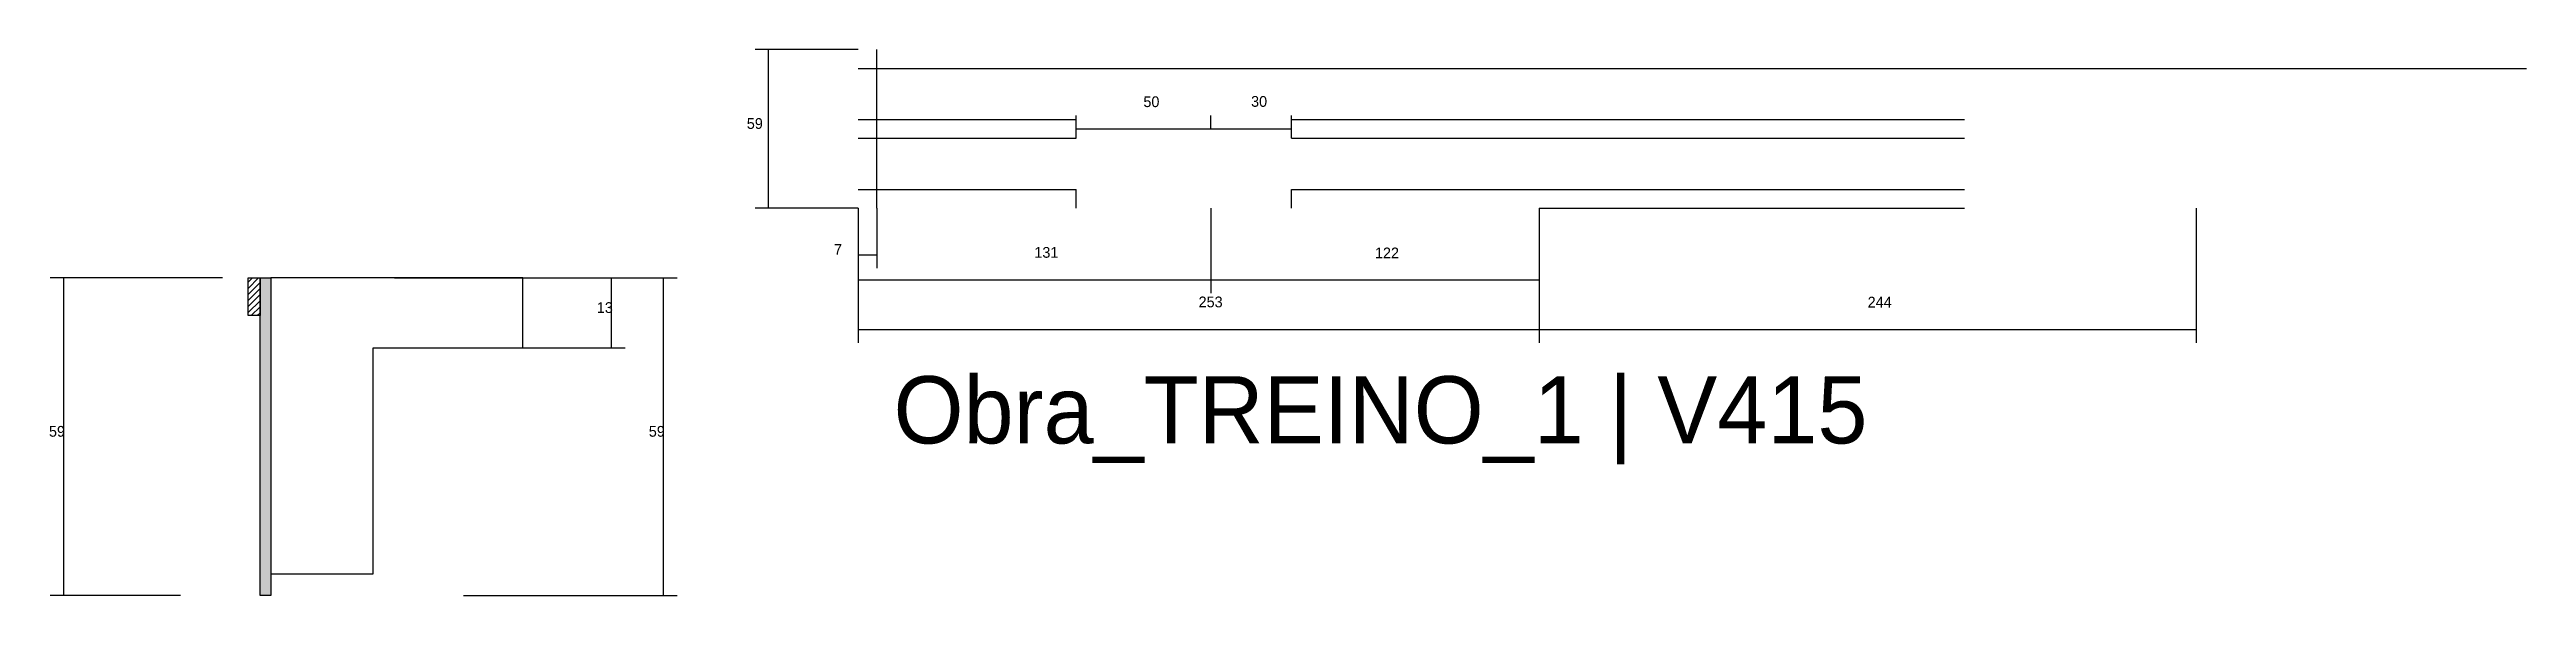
# Model space of a CAD drawing. Header units: metres. Extents: x -2848 to 21926, y -45195 to 1016.
# Drawn here: x 6087 to 7006, y -7866 to -7664 of the extents above; entities that cross this region are included whole.
import ezdxf

# ---------------------------------------------------------------- set-up
doc = ezdxf.new("R2010")
doc.units = ezdxf.units.M
for name, color, linetype in [('CONCRETO', 251, 'Continuous'), ('COTA', 241, 'Continuous'), ('Hachura', 253, 'Continuous'), ('LABEL_ID', 3, 'Continuous'), ('Madeira', 126, 'Continuous'), ('Painéis', 200, 'Continuous'), ('SARR_2.2x7', 40, 'Continuous')]:
    doc.layers.add(name, color=color, linetype=linetype)

msp = doc.modelspace()

# ---------------------------------------------------------------- texts
at = {"layer": 'COTA'}
for s, p in [('50', (6492.8, -7685)), ('30', (6532.8, -7684.9)), ('59', (6345.5, -7693.1)), ('7', (6377.9, -7739.9)), ('131', (6452.3, -7741)), ('122', (6578.8, -7741.2)), ('253', (6513.3, -7759.4)), ('244', (6761.8, -7759.5)), ('13', (6289.8, -7761.5)), ('59', (6086.3, -7807.5)), ('59', (6309.1, -7807.5))]:
    msp.add_text(s, height=4, dxfattribs=at).set_placement(p)
at = {"layer": 'LABEL_ID'}
msp.add_text('Obra_TREINO_1 | V415', height=25, dxfattribs=at).set_placement((6400, -7810))

# ---------------------------------------------------------------- hatches: boundary and pattern name
at = {"layer": 'Hachura'}
h = msp.add_hatch(dxfattribs=at)
h.set_pattern_fill('ANSI31', scale=0.5)
h.paths.add_polyline_path([(6164.7, -7762.5), (6160.3, -7762.5), (6160.3, -7762.5), (6160.3, -7748.5), (6160.3, -7748.5), (6164.7, -7748.5), (6164.7, -7748.5), (6164.7, -7762.5)])
h = msp.add_hatch(color=8, dxfattribs=at)
h.dxf.hatch_style = 1
h.paths.add_polyline_path([(6164.7, -7748.5), (6168.7, -7748.5), (6168.7, -7748.5), (6168.7, -7866.5), (6168.7, -7866.5), (6164.7, -7866.5), (6164.7, -7866.5), (6164.7, -7748.5)])

# ---------------------------------------------------------------- linework, layer by layer
at = {"layer": 'CONCRETO'}
msp.add_lwpolyline([(6262.3, -7774.5), (6262.3, -7748.5), (6206.7, -7748.5), (6206.7, -7748.5), (6168.7, -7748.5), (6168.7, -7858.5), (6206.7, -7858.5), (6206.7, -7774.5)], close=True, dxfattribs=at)
at = {"layer": 'COTA'}
for p, q in [((6386.8, -7663.6), (6348.6, -7663.6)), ((6353.6, -7722.6), (6353.6, -7663.6)), ((6467.8, -7693.1), (6467.8, -7688.1)), ((6517.8, -7693.1), (6517.8, -7688.1)), ((6517.8, -7693.1), (6517.8, -7688.1)), ((6547.8, -7693.1), (6547.8, -7688.1)), ((6467.8, -7693.1), (6517.8, -7693.1)), ((6517.8, -7693.1), (6547.8, -7693.1)), ((6386.8, -7722.6), (6348.6, -7722.6)), ((6386.8, -7722.6), (6386.8, -7754.2)), ((6386.8, -7722.6), (6386.8, -7772.6)), ((6386.8, -7722.6), (6386.8, -7744.9)), ((6393.8, -7722.6), (6393.8, -7744.9)), ((6517.8, -7722.6), (6517.8, -7754.2)), ((6517.8, -7722.6), (6517.8, -7754.2)), ((6639.8, -7722.6), (6639.8, -7754.2)), ((6639.8, -7722.6), (6639.8, -7772.6)), ((6639.8, -7722.6), (6639.8, -7772.6)), ((6883.8, -7722.6), (6883.8, -7772.6)), ((6386.8, -7739.9), (6393.8, -7739.9)), ((6150.7, -7748.5), (6086.8, -7748.5)), ((6091.8, -7866.5), (6091.8, -7748.5)), ((6214.7, -7748.5), (6319.6, -7748.5)), ((6262.3, -7748.5), (6300.3, -7748.5)), ((6295.3, -7774.5), (6295.3, -7748.5)), ((6314.6, -7866.5), (6314.6, -7748.5)), ((6386.8, -7749.2), (6517.8, -7749.2)), ((6517.8, -7749.2), (6639.8, -7749.2)), ((6386.8, -7767.6), (6639.8, -7767.6)), ((6639.8, -7767.6), (6883.8, -7767.6)), ((6262.3, -7774.5), (6300.3, -7774.5)), ((6135.1, -7866.5), (6086.8, -7866.5)), ((6240.3, -7866.5), (6319.6, -7866.5))]:
    msp.add_line(p, q, dxfattribs=at)
at = {"layer": 'Madeira'}
msp.add_lwpolyline([(6164.7, -7762.5), (6160.3, -7762.5), (6160.3, -7748.5), (6164.7, -7748.5)], close=True, dxfattribs=at)
at = {"layer": 'Painéis'}
msp.add_lwpolyline([(6164.7, -7748.5), (6168.7, -7748.5), (6168.7, -7866.5), (6164.7, -7866.5)], close=True, dxfattribs=at)
at = {"layer": 'SARR_2.2x7'}
for p, q in [((6386.8, -7670.6), (6639.8, -7670.6)), ((6393.8, -7722.6), (6393.8, -7663.6)), ((6639.8, -7670.6), (7006.5, -7670.6)), ((6386.8, -7689.6), (6467.8, -7689.6)), ((6467.8, -7696.6), (6467.8, -7689.6)), ((6547.8, -7689.6), (6639.8, -7689.6)), ((6547.8, -7696.6), (6547.8, -7689.6)), ((6639.8, -7689.6), (6797.8, -7689.6)), ((6386.8, -7696.6), (6467.8, -7696.6)), ((6547.8, -7696.6), (6639.8, -7696.6)), ((6639.8, -7696.6), (6797.8, -7696.6)), ((6386.8, -7715.6), (6467.8, -7715.6)), ((6467.8, -7722.6), (6467.8, -7715.6)), ((6547.8, -7715.6), (6639.8, -7715.6)), ((6547.8, -7722.6), (6547.8, -7715.6)), ((6639.8, -7715.6), (6797.8, -7715.6)), ((6639.8, -7722.6), (6797.8, -7722.6))]:
    msp.add_line(p, q, dxfattribs=at)

msp.set_redraw_order([(e.dxf.handle, doc.entitydb.next_handle()) for e in msp.query("TEXT MTEXT ATTDEF DIMENSION ARC_DIMENSION")])  # texts and dimensions are drawn at this point

doc.saveas('drawing.dxf')
